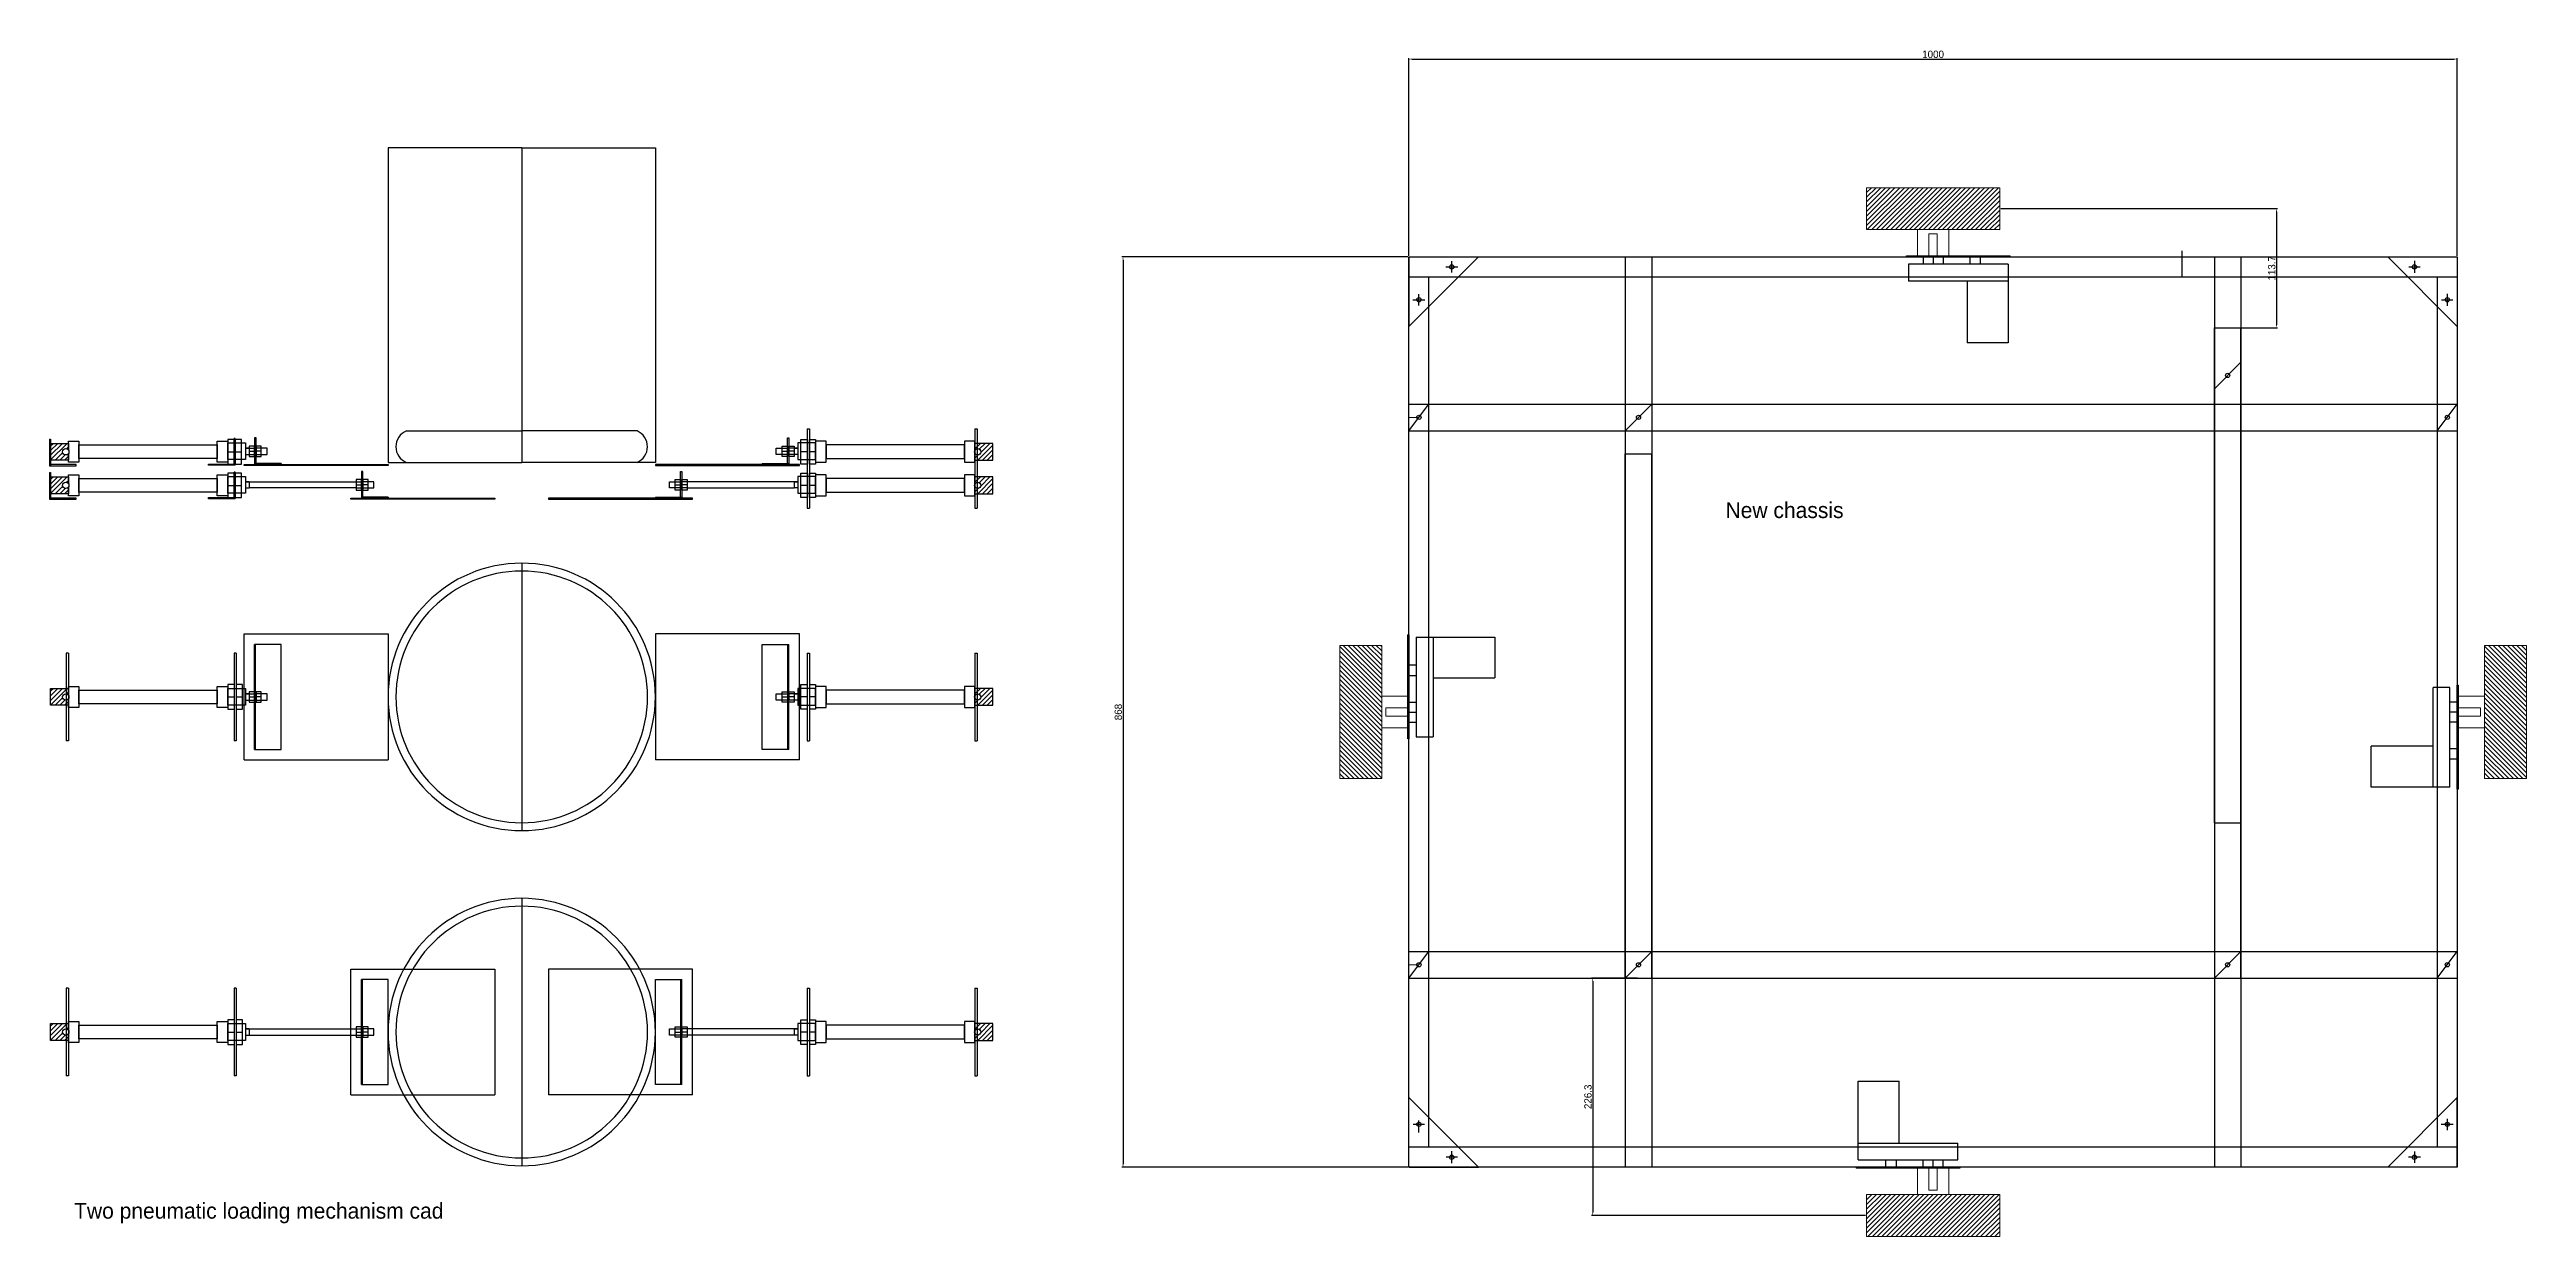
# Model space of a CAD drawing. Header units: millimetres. Extents: x -15418 to 43885, y -27590 to 23052.
# Drawn here: x 18884 to 21247, y 18148 to 19280 of the extents above; entities that cross this region are included whole.
import ezdxf

# ---------------------------------------------------------------- set-up
doc = ezdxf.new("R2010")
doc.units = ezdxf.units.MM
doc.header["$LTSCALE"] = 0.5
doc.layers.get('0').update_dxf_attribs({"lineweight": 5})
doc.layers.get('Defpoints').update_dxf_attribs({"color": 4})
for name, color, linetype in [('Layer1', 1, 'Continuous'), ('Layer2', 2, 'Continuous'), ('Layer3', 9, 'Continuous'), ('Layer4', 6, 'Continuous')]:
    doc.layers.add(name, color=color, linetype=linetype)
doc.dimstyles.new('ISO-25', dxfattribs={"dimtxt": 7, "dimasz": 3, "dimexe": 1, "dimexo": 1, "dimgap": 1, "dimtad": 1, "dimtoh": 1, "dimdec": 3, "dimdsep": 46, "dimtxsty": 'Standard', "dimcen": 2.5, "dimadec": 0, "dimazin": 0, "dimtfac": 1, "dimtdec": 3, "dimtmove": 0, "dimatfit": 3, "dimfxl": 1, "dimarcsym": 1})
pattern_1 = [(225, (46816.7197, 30848.7955), (2.24506403, -2.24506403), [])]
pattern_2 = [(225, (46816.7197, 30615.0628), (2.24506403, -2.24506403), [])]
pattern_3 = [(225, (46816.7197, 30816.7955), (2.24506403, -2.24506403), [])]
pattern_4 = [(225, (46816.7197, 30295.5092), (2.24506403, -2.24506403), [])]

msp = doc.modelspace()

# ---------------------------------------------------------------- texts
at = {"char_height": 15, "attachment_point": 1}
for s, width, insert in [('New chassis ', 419.277775, (20483.0119, 18848.365)), ('Two pneumatic loading mechanism cad', 899.657035, (18907.7322, 18180.3481))]:
    msp.add_mtext_dynamic_manual_height_columns(s, width=width, gutter_width=75, heights=[0], dxfattribs=dict(at, insert=insert))

# ---------------------------------------------------------------- blocks, each defined once
blk = doc.blocks.new('*D0')
at = {"layer": 'Defpoints', "color": 0, "lineweight": -2, "transparency": 16777216}
for p, q in [((20745.5, 19128.4), (21009.6, 19128.4)), ((21008.6, 19125.4), (21008.6, 19017.7)), ((20963, 19014.7), (21009.6, 19014.7))]:
    blk.add_line(p, q, dxfattribs=at)
at = {"layer": 'Defpoints', "color": 0, "transparency": 16777216}
for p in [(20744.5, 19128.4), (20962, 19014.7), (21008.6, 19014.7)]:
    blk.add_point(p, dxfattribs=at)
for points in [[(21008.1, 19125.4), (21009.1, 19125.4), (21008.6, 19128.4)], [(21008.1, 19017.7), (21009.1, 19017.7), (21008.6, 19014.7)]]:
    blk.add_solid(points, dxfattribs=at)
at = {"layer": 'Defpoints', "color": 0, "transparency": 16777216, "insert": (21004.1, 19071.5), "char_height": 7, "attachment_point": 5, "rotation": 90}
blk.add_mtext('113.7', dxfattribs=at)
blk = doc.blocks.new('*D1')
at = {"layer": 'Defpoints', "color": 0, "lineweight": -2, "transparency": 16777216}
for p, q in [((20399, 18394.7), (20355.3, 18394.7)), ((20356.3, 18391.7), (20356.3, 18171.4)), ((20616.5, 18168.4), (20355.3, 18168.4))]:
    blk.add_line(p, q, dxfattribs=at)
at = {"layer": 'Defpoints', "color": 0, "transparency": 16777216}
for p in [(20400, 18394.7), (20356.3, 18168.4), (20617.5, 18168.4)]:
    blk.add_point(p, dxfattribs=at)
for points in [[(20355.8, 18391.7), (20356.8, 18391.7), (20356.3, 18394.7)], [(20355.8, 18171.4), (20356.8, 18171.4), (20356.3, 18168.4)]]:
    blk.add_solid(points, dxfattribs=at)
at = {"layer": 'Defpoints', "color": 0, "transparency": 16777216, "insert": (20351.8, 18281.5), "char_height": 7, "attachment_point": 5, "rotation": 90}
blk.add_mtext('226.3', dxfattribs=at)
blk = doc.blocks.new('*D316')
at = {"layer": 'Defpoints', "color": 0, "transparency": 16777216}
for p in [(20181, 19082.4), (19908.3, 18214.4), (20181, 18214.4)]:
    blk.add_point(p, dxfattribs=at)
at = {"layer": 'Layer2', "color": 0, "lineweight": -2, "transparency": 16777216}
for p, q in [((20180, 19082.4), (19907.3, 19082.4)), ((19908.3, 19079.4), (19908.3, 18217.4)), ((20180, 18214.4), (19907.3, 18214.4))]:
    blk.add_line(p, q, dxfattribs=at)
at = {"layer": 'Layer2', "color": 0, "transparency": 16777216}
for points in [[(19907.8, 19079.4), (19908.8, 19079.4), (19908.3, 19082.4)], [(19907.8, 18217.4), (19908.8, 18217.4), (19908.3, 18214.4)]]:
    blk.add_solid(points, dxfattribs=at)
at = {"layer": 'Layer2', "color": 0, "transparency": 16777216, "insert": (19903.8, 18648.4), "char_height": 7, "attachment_point": 5, "rotation": 90}
blk.add_mtext('868', dxfattribs=at)
blk = doc.blocks.new('*D317')
at = {"layer": 'Defpoints', "color": 0, "transparency": 16777216}
for p in [(21181, 19271), (20181, 19082.4), (21181, 19082.4)]:
    blk.add_point(p, dxfattribs=at)
at = {"layer": 'Layer2', "color": 0, "lineweight": -2, "transparency": 16777216}
for p, q in [((20181, 19083.4), (20181, 19272)), ((20184, 19271), (21178, 19271)), ((21181, 19083.4), (21181, 19272))]:
    blk.add_line(p, q, dxfattribs=at)
at = {"layer": 'Layer2', "color": 0, "transparency": 16777216}
for points in [[(20184, 19271.5), (20184, 19270.5), (20181, 19271)], [(21178, 19271.5), (21178, 19270.5), (21181, 19271)]]:
    blk.add_solid(points, dxfattribs=at)
at = {"layer": 'Layer2', "color": 0, "transparency": 16777216, "insert": (20681, 19275.5), "char_height": 7, "attachment_point": 5}
blk.add_mtext('1000', dxfattribs=at)

# ---------------------------------------------------------------- dimensions: what is measured, and where the dimension line sits
at = {"layer": 'Defpoints'}
for base, p1, p2, picture, middle in [((21008.6081, 19014.6886), (20744.5108, 19128.3886), (20962.0108, 19014.6886), '*D0', (21004.1081, 19071.5386)), ((20356.3124, 18168.3886), (20400.0108, 18394.6886), (20617.5108, 18168.3886), '*D1', (20351.8124, 18281.5386))]:
    dim = msp.add_linear_dim(base=base, p1=p1, p2=p2, angle=90, dimstyle='ISO-25', dxfattribs=at)
    dim.commit()
    dim.dimension.update_dxf_attribs({"geometry": picture, "text_midpoint": middle})
at = {"layer": 'Layer2', "transparency": 33554661}
dim = msp.add_linear_dim(base=(21181.0108, 19270.9881), p1=(20181.0108, 19082.3886), p2=(21181.0108, 19082.3886), dimstyle='ISO-25', dxfattribs=at)
dim.commit()
dim.dimension.update_dxf_attribs({"geometry": '*D317', "text_midpoint": (20681.0108, 19275.4881)})
dim = msp.add_linear_dim(base=(19908.2766, 18214.3886), p1=(20181.0108, 19082.3886), p2=(20181.0108, 18214.3886), angle=90, dimstyle='ISO-25', dxfattribs=at)
dim.commit()
dim.dimension.update_dxf_attribs({"geometry": '*D316', "text_midpoint": (19903.7766, 18648.3886)})

# ---------------------------------------------------------------- hatches: boundary and pattern name
at = {"layer": 'Defpoints'}
h = msp.add_hatch(dxfattribs=at)
h.set_pattern_fill('ANSI31', color=256, angle=180)
h.set_pattern_definition([(225, (20640.9877, 19140.248), (2.24506, -2.24506), [])])
h.paths.add_polyline_path([(20744.5108, 19108.3886), (20744.5108, 19148.3886), (20617.5108, 19148.3886), (20617.5108, 19108.3886)])
h = msp.add_hatch(dxfattribs=at)
h.set_pattern_fill('ANSI31', color=256, angle=270)
h.set_pattern_definition([(315, (20123.1513, 18608.3654), (2.24506, 2.24506), [])])
h.paths.add_polyline_path([(20155.0108, 18711.8886), (20115.0108, 18711.8886), (20115.0108, 18584.8886), (20155.0108, 18584.8886)])
h = msp.add_hatch(dxfattribs=at)
h.set_pattern_fill('ANSI31', color=256, angle=90)
h.set_pattern_definition([(135, (21238.8704, 18688.4117), (-2.24506, -2.24506), [])])
h.paths.add_polyline_path([(21207.0108, 18584.8886), (21247.0108, 18584.8886), (21247.0108, 18711.8886), (21207.0108, 18711.8886)])
h = msp.add_hatch(dxfattribs=at)
h.set_pattern_fill('ANSI31', color=256)
h.set_pattern_definition([(45, (20721.034, 18156.529), (-2.24506, 2.24506), [])])
h.paths.add_polyline_path([(20617.5108, 18188.3886), (20617.5108, 18148.3886), (20744.5108, 18148.3886), (20744.5108, 18188.3886)])
at = {"layer": 'Layer3'}
h = msp.add_hatch(dxfattribs=at)
h.set_pattern_fill('ANSI31', color=256, angle=180)
h.set_pattern_definition(pattern_1)
h.paths.add_polyline_path([(18885.3001, 18888.5631), (18902.3001, 18888.5631), (18902.3001, 18894.9048, -0.742954591), (18896.8001, 18896.5631, -0.742954591), (18902.3001, 18898.2214), (18902.3001, 18904.5631), (18885.3001, 18904.5631)])
h = msp.add_hatch(dxfattribs=at)
h.set_pattern_fill('ANSI31', color=256, angle=180)
h.set_pattern_definition(pattern_1)
h.paths.add_polyline_path([(19784.0758, 18904.5631), (19767.0758, 18904.5631), (19767.0758, 18898.2214, -0.742954591), (19772.5758, 18896.5631, -0.742954591), (19767.0758, 18894.9048), (19767.0758, 18888.5631), (19784.0758, 18888.5631)])
h = msp.add_hatch(dxfattribs=at)
h.set_pattern_fill('ANSI31', color=256, angle=180)
h.set_pattern_definition(pattern_3)
h.paths.add_polyline_path([(18885.3001, 18856.5631), (18902.3001, 18856.5631), (18902.3001, 18862.9048, -0.742954591), (18896.8001, 18864.5631, -0.742954591), (18902.3001, 18866.2214), (18902.3001, 18872.5631), (18885.3001, 18872.5631)])
h = msp.add_hatch(dxfattribs=at)
h.set_pattern_fill('ANSI31', color=256, angle=180)
h.set_pattern_definition(pattern_3)
h.paths.add_polyline_path([(18885.3001, 18856.5631), (18902.3001, 18856.5631), (18902.3001, 18862.9048, -0.742954591), (18896.8001, 18864.5631, -0.742954591), (18902.3001, 18866.2214), (18902.3001, 18872.5631), (18885.3001, 18872.5631)])
h = msp.add_hatch(dxfattribs=at)
h.set_pattern_fill('ANSI31', color=256, angle=180)
h.set_pattern_definition(pattern_3)
h.paths.add_polyline_path([(19784.0758, 18872.5631), (19767.0758, 18872.5631), (19767.0758, 18866.2214, -0.742954591), (19772.5758, 18864.5631, -0.742954591), (19767.0758, 18862.9048), (19767.0758, 18856.5631), (19784.0758, 18856.5631)])
h = msp.add_hatch(dxfattribs=at)
h.set_pattern_fill('ANSI31', color=256, angle=180)
h.set_pattern_definition(pattern_3)
h.paths.add_polyline_path([(19784.0758, 18856.5631), (19767.0758, 18856.5631), (19767.0758, 18862.9048, 0.742954591), (19772.5758, 18864.5631, 0.742954591), (19767.0758, 18866.2214), (19767.0758, 18872.5631), (19784.0758, 18872.5631)])
h = msp.add_hatch(dxfattribs=at)
h.set_pattern_fill('ANSI31', color=256, angle=180)
h.set_pattern_definition(pattern_2)
h.paths.add_polyline_path([(18885.3001, 18654.8304), (18902.3001, 18654.8304), (18902.3001, 18661.1721, -0.742954591), (18896.8001, 18662.8304, -0.742954591), (18902.3001, 18664.4887), (18902.3001, 18670.8304), (18885.3001, 18670.8304)])
h = msp.add_hatch(dxfattribs=at)
h.set_pattern_fill('ANSI31', color=256, angle=180)
h.set_pattern_definition(pattern_2)
h.paths.add_polyline_path([(19784.0758, 18670.8304), (19767.0758, 18670.8304), (19767.0758, 18664.4887, -0.742954591), (19772.5758, 18662.8304, -0.742954591), (19767.0758, 18661.1721), (19767.0758, 18654.8304), (19784.0758, 18654.8304)])
h = msp.add_hatch(dxfattribs=at)
h.set_pattern_fill('ANSI31', color=256, angle=180)
h.set_pattern_definition(pattern_4)
h.paths.add_polyline_path([(18885.3001, 18335.2768), (18902.3001, 18335.2768), (18902.3001, 18341.6185, -0.742954591), (18896.8001, 18343.2768, -0.742954591), (18902.3001, 18344.9351), (18902.3001, 18351.2768), (18885.3001, 18351.2768)])
h = msp.add_hatch(dxfattribs=at)
h.set_pattern_fill('ANSI31', color=256, angle=180)
h.set_pattern_definition(pattern_4)
h.paths.add_polyline_path([(19784.0758, 18351.2768), (19767.0758, 18351.2768), (19767.0758, 18344.9351, -0.742954591), (19772.5758, 18343.2768, -0.742954591), (19767.0758, 18341.6185), (19767.0758, 18335.2768), (19784.0758, 18335.2768)])

# ---------------------------------------------------------------- linework, layer by layer
for p, q in [((20617.5108, 19108.3886), (20617.5108, 19148.3886)), ((20617.5108, 19148.3886), (20744.5108, 19148.3886)), ((20744.5108, 19148.3886), (20744.5108, 19108.3886)), ((20744.5108, 19108.3886), (20617.5108, 19108.3886)), ((20666.0108, 19108.3886), (20666.0108, 19083.3886)), ((20677.0108, 19082.3886), (20677.0108, 19104.3886)), ((20685.0108, 19104.3886), (20677.0108, 19104.3886)), ((20685.0108, 19082.3886), (20685.0108, 19104.3886)), ((20696.0108, 19108.3886), (20696.0108, 19083.3886)), ((20690.5108, 19082.3886), (20671.5108, 19082.3886)), ((20716.0108, 19082.3886), (20726.0108, 19082.3886)), ((20190.5358, 18929.3886), (20181.0108, 18929.3886)), ((20181.0108, 18929.3886), (20181.0108, 18648.3886)), ((20115.0108, 18584.8886), (20115.0108, 18711.8886)), ((20115.0108, 18711.8886), (20155.0108, 18711.8886)), ((20155.0108, 18711.8886), (20155.0108, 18584.8886)), ((20181.0108, 18683.3886), (20181.0108, 18693.3886)), ((21207.0108, 18584.8886), (21207.0108, 18711.8886)), ((21207.0108, 18711.8886), (21247.0108, 18711.8886)), ((21247.0108, 18711.8886), (21247.0108, 18584.8886)), ((20155.0108, 18663.3886), (20180.0108, 18663.3886)), ((20181.0108, 18652.3886), (20159.0108, 18652.3886)), ((20159.0108, 18652.3886), (20159.0108, 18644.3886)), ((20181.0108, 18644.3886), (20159.0108, 18644.3886)), ((20181.0108, 18657.8886), (20181.0108, 18638.8886)), ((20181.0108, 18407.3886), (20181.0108, 18648.3886)), ((21181.0108, 18638.8886), (21181.0108, 18657.8886)), ((21181.0108, 18652.3886), (21203.0108, 18652.3886)), ((21181.0108, 18644.3886), (21203.0108, 18644.3886)), ((21207.0108, 18663.3886), (21182.0108, 18663.3886)), ((21203.0108, 18644.3886), (21203.0108, 18652.3886)), ((20155.0108, 18633.3886), (20180.0108, 18633.3886)), ((21207.0108, 18633.3886), (21182.0108, 18633.3886)), ((21181.0108, 18613.3886), (21181.0108, 18603.3886)), ((20155.0108, 18584.8886), (20115.0108, 18584.8886)), ((21247.0108, 18584.8886), (21207.0108, 18584.8886)), ((20190.5358, 18407.3886), (20181.0108, 18407.3886)), ((20646.0108, 18214.3886), (20636.0108, 18214.3886)), ((20666.0108, 18188.3886), (20666.0108, 18213.3886)), ((20671.5108, 18214.3886), (20690.5108, 18214.3886)), ((20677.0108, 18214.3886), (20677.0108, 18192.3886)), ((20685.0108, 18214.3886), (20685.0108, 18192.3886)), ((20696.0108, 18188.3886), (20696.0108, 18213.3886)), ((20617.5108, 18188.3886), (20744.5108, 18188.3886)), ((20617.5108, 18148.3886), (20617.5108, 18188.3886)), ((20677.0108, 18192.3886), (20685.0108, 18192.3886)), ((20744.5108, 18188.3886), (20744.5108, 18148.3886)), ((20617.5108, 18148.3886), (20744.5108, 18148.3886))]:
    msp.add_line(p, q)
at = {"layer": 'Defpoints'}
for p, q in [((19069.8001, 18883.3631), (19069.8001, 18884.3631)), ((19069.8001, 18884.3631), (19207.188, 18884.3631)), ((19207.188, 18883.3631), (19069.8001, 18883.3631)), ((19207.188, 18884.3631), (19207.188, 18883.3631)), ((19599.5758, 18884.3631), (19462.188, 18884.3631)), ((19462.188, 18884.3631), (19462.188, 18883.3631)), ((19462.188, 18883.3631), (19599.5758, 18883.3631)), ((19599.5758, 18883.3631), (19599.5758, 18884.3631)), ((19171.8001, 18851.3631), (19171.8001, 18852.3631)), ((19171.8001, 18852.3631), (19309.188, 18852.3631)), ((19309.188, 18851.3631), (19171.8001, 18851.3631)), ((19309.188, 18852.3631), (19309.188, 18851.3631)), ((19497.5758, 18852.3631), (19360.188, 18852.3631)), ((19360.188, 18852.3631), (19360.188, 18851.3631)), ((19360.188, 18851.3631), (19497.5758, 18851.3631)), ((19497.5758, 18851.3631), (19497.5758, 18852.3631)), ((19334.688, 18790.3304), (19334.688, 18535.3304)), ((19334.688, 18790.3304), (19334.688, 18535.3304)), ((19069.8001, 18602.8304), (19069.8001, 18722.8304)), ((19069.8001, 18722.8304), (19207.188, 18722.8304)), ((19207.188, 18722.8304), (19207.188, 18602.8304)), ((19599.5758, 18722.8304), (19462.188, 18722.8304)), ((19462.188, 18722.8304), (19462.188, 18602.8304)), ((19599.5758, 18602.8304), (19599.5758, 18722.8304)), ((19069.8001, 18602.8304), (19207.188, 18602.8304)), ((19599.5758, 18602.8304), (19462.188, 18602.8304)), ((19334.688, 18470.7768), (19334.688, 18215.7768)), ((19334.688, 18470.7768), (19334.688, 18215.7768)), ((19334.688, 18470.7768), (19334.688, 18215.7768)), ((19334.688, 18470.7768), (19334.688, 18215.7768)), ((19171.8001, 18283.2768), (19171.8001, 18403.2768)), ((19171.8001, 18403.2768), (19309.188, 18403.2768)), ((19309.188, 18403.2768), (19309.188, 18283.2768)), ((19497.5758, 18403.2768), (19360.188, 18403.2768)), ((19360.188, 18403.2768), (19360.188, 18283.2768)), ((19497.5758, 18283.2768), (19497.5758, 18403.2768)), ((19171.8001, 18283.2768), (19309.188, 18283.2768)), ((19497.5758, 18283.2768), (19360.188, 18283.2768))]:
    msp.add_line(p, q, dxfattribs=at)
at = {"layer": 'Layer1'}
for p, q in [((20181.0108, 19082.3886), (20181.0108, 19016.0043)), ((20181.0108, 19082.3886), (20247.3951, 19082.3886)), ((20247.3951, 19082.3886), (20181.0108, 19016.0043)), ((20216.1029, 19072.8636), (20227.6373, 19072.8636)), ((20221.8701, 19067.487), (20221.8701, 19078.2401)), ((20655.5108, 19083.3886), (20754.5108, 19083.3886)), ((20754.5108, 19082.3886), (20655.5108, 19082.3886)), ((20918.2492, 19088.0886), (20918.2492, 19062.6886)), ((21181.0108, 19016.0043), (21114.6265, 19082.3886)), ((21134.775, 19072.8636), (21145.5281, 19072.8636)), ((21140.1515, 19078.6308), (21140.1515, 19067.0964)), ((21181.0108, 19082.3886), (21181.0108, 19016.0043)), ((20190.5358, 19036.1527), (20190.5358, 19046.9059)), ((21171.4858, 19047.2965), (21171.4858, 19035.7621)), ((20184.7686, 19041.5293), (20196.303, 19041.5293)), ((21166.1092, 19041.5293), (21176.8624, 19041.5293)), ((20949.3108, 18542.6886), (20949.3108, 19014.6886)), ((20949.3108, 19014.6886), (20974.7108, 19014.6886)), ((20974.7108, 18542.6886), (20974.7108, 19014.6886)), ((20949.3108, 18956.6886), (20974.7108, 18982.0886)), ((20181.0108, 18916.6886), (20200.0608, 18942.0886)), ((20387.3108, 18916.6886), (20412.7108, 18942.0886)), ((21161.9608, 18916.6886), (21181.0108, 18942.0886)), ((19224.688, 18916.4139), (19334.688, 18916.4139)), ((19444.688, 18916.4139), (19334.688, 18916.4139)), ((19224.688, 18886.4139), (19334.688, 18886.4139)), ((19444.688, 18886.4139), (19334.688, 18886.4139)), ((20387.3108, 18394.6886), (20387.3108, 18894.6886)), ((20387.3108, 18894.6886), (20412.7108, 18894.6886)), ((20412.7108, 18394.6886), (20412.7108, 18894.6886)), ((20180.0108, 18622.8886), (20180.0108, 18721.8886)), ((20181.0108, 18721.8886), (20181.0108, 18622.8886)), ((21181.0108, 18574.8886), (21181.0108, 18673.8886)), ((21182.0108, 18673.8886), (21182.0108, 18574.8886)), ((20949.3108, 18542.6886), (20974.7108, 18542.6886)), ((20974.7108, 18394.6886), (20974.7108, 18542.6886)), ((20181.0108, 18394.6886), (20200.0608, 18420.0886)), ((20387.3108, 18394.6886), (20412.7108, 18420.0886)), ((20949.3108, 18394.6886), (20974.7108, 18420.0886)), ((21161.9608, 18394.6886), (21181.0108, 18420.0886)), ((20387.3108, 18394.6886), (20412.7108, 18394.6886)), ((20181.0108, 18214.3886), (20181.0108, 18280.7728)), ((20181.0108, 18280.7728), (20247.3951, 18214.3886)), ((21114.6265, 18214.3886), (21181.0108, 18280.7728)), ((21181.0108, 18214.3886), (21181.0108, 18280.7728)), ((20195.9124, 18255.2478), (20185.1592, 18255.2478)), ((20190.5358, 18247.4806), (20190.5358, 18259.015)), ((21177.253, 18255.2478), (21165.7186, 18255.2478)), ((21171.4858, 18260.6244), (21171.4858, 18249.8713)), ((20227.2467, 18223.9136), (20216.4935, 18223.9136)), ((20221.8701, 18218.1464), (20221.8701, 18229.6808)), ((21145.9187, 18223.9136), (21134.3843, 18223.9136)), ((21140.1515, 18229.2901), (21140.1515, 18218.537)), ((20181.0108, 18214.3886), (20247.3951, 18214.3886)), ((20607.5108, 18214.3886), (20706.5108, 18214.3886)), ((20706.5108, 18213.3886), (20607.5108, 18213.3886))]:
    msp.add_line(p, q, dxfattribs=at)
for centre in [(20221.8701, 19072.8636), (21140.1515, 19072.8636), (20190.5358, 19041.5293), (21171.4858, 19041.5293), (20962.0108, 18969.3886), (20190.5358, 18929.3886), (20400.0108, 18929.3886), (21171.4858, 18929.3886), (20190.5358, 18407.3886), (20400.0108, 18407.3886), (20962.0108, 18407.3886), (21171.4858, 18407.3886), (20190.5358, 18255.2478), (21171.4858, 18255.2478), (20221.8701, 18223.9136), (21140.1515, 18223.9136)]:
    msp.add_circle(centre, 2, dxfattribs=at)
for centre, radius, start, end in [((19230.938, 18901.4139), 16.25, 112.6198649, 247.3801351), ((19438.438, 18901.4139), 16.25, 292.6198649, 67.3801351), ((19334.688, 18662.8304), 120, 90, 270), ((19334.688, 18662.8304), 120, 270, 90), ((19334.688, 18343.2768), 120, 90, 270), ((19334.688, 18343.2768), 120, 270, 90)]:
    msp.add_arc(centre, radius, start, end, dxfattribs=at)
at = {"layer": 'Layer2'}
for p, q in [((19207.188, 19186.4139), (19207.188, 18886.4139)), ((19334.688, 19186.4139), (19207.188, 19186.4139)), ((19334.688, 19186.4139), (19462.188, 19186.4139)), ((19462.188, 19186.4139), (19462.188, 18886.4139)), ((20657.5108, 19075.3886), (20657.5108, 19059.3886)), ((20752.5108, 19075.3886), (20657.5108, 19075.3886)), ((20671.5108, 19082.3886), (20671.5108, 19075.3886)), ((20681.0108, 19082.3886), (20681.0108, 19075.3886)), ((20690.5108, 19082.3886), (20690.5108, 19075.3886)), ((20716.0108, 19082.3886), (20716.0108, 19075.3886)), ((20726.0108, 19082.3886), (20726.0108, 19075.3886)), ((20752.5108, 19075.3886), (20752.5108, 19059.3886)), ((20752.5108, 19059.3886), (20657.5108, 19059.3886)), ((20713.5108, 19059.3886), (20713.5108, 19000.3886)), ((20752.5108, 19059.3886), (20752.5108, 19000.3886)), ((20752.5108, 19000.3886), (20713.5108, 19000.3886)), ((19074.8001, 18900.0631), (19079.8001, 18900.0631)), ((19074.8001, 18894.0631), (19079.8001, 18894.0631)), ((19207.188, 18886.4139), (19334.688, 18886.4139)), ((19462.188, 18886.4139), (19334.688, 18886.4139)), ((19594.5758, 18900.0631), (19589.5758, 18900.0631)), ((19594.5758, 18894.0631), (19589.5758, 18894.0631)), ((19176.8001, 18868.0631), (19181.8001, 18868.0631)), ((19176.8001, 18862.0631), (19181.8001, 18862.0631)), ((19492.5758, 18868.0631), (19487.5758, 18868.0631)), ((19492.5758, 18862.0631), (19487.5758, 18862.0631)), ((20188.0108, 18719.8886), (20204.0108, 18719.8886)), ((20188.0108, 18719.8886), (20188.0108, 18624.8886)), ((20204.0108, 18719.8886), (20204.0108, 18624.8886)), ((20204.0108, 18719.8886), (20263.0108, 18719.8886)), ((20263.0108, 18719.8886), (20263.0108, 18680.8886)), ((20181.0108, 18693.3886), (20188.0108, 18693.3886)), ((19074.8001, 18665.8304), (19079.8001, 18665.8304)), ((19594.5758, 18665.8304), (19589.5758, 18665.8304)), ((20181.0108, 18683.3886), (20188.0108, 18683.3886)), ((20204.0108, 18680.8886), (20263.0108, 18680.8886)), ((21174.0108, 18671.8886), (21158.0108, 18671.8886)), ((21158.0108, 18576.8886), (21158.0108, 18671.8886)), ((21174.0108, 18576.8886), (21174.0108, 18671.8886)), ((19074.8001, 18659.8304), (19079.8001, 18659.8304)), ((19594.5758, 18659.8304), (19589.5758, 18659.8304)), ((20181.0108, 18657.8886), (20188.0108, 18657.8886)), ((20181.0108, 18648.3886), (20188.0108, 18648.3886)), ((21181.0108, 18657.8886), (21174.0108, 18657.8886)), ((21181.0108, 18648.3886), (21174.0108, 18648.3886)), ((20181.0108, 18638.8886), (20188.0108, 18638.8886)), ((20188.0108, 18624.8886), (20204.0108, 18624.8886)), ((21181.0108, 18638.8886), (21174.0108, 18638.8886)), ((21099.0108, 18576.8886), (21099.0108, 18615.8886)), ((21158.0108, 18615.8886), (21099.0108, 18615.8886)), ((21181.0108, 18613.3886), (21174.0108, 18613.3886)), ((21181.0108, 18603.3886), (21174.0108, 18603.3886)), ((21158.0108, 18576.8886), (21099.0108, 18576.8886)), ((21174.0108, 18576.8886), (21158.0108, 18576.8886)), ((19176.8001, 18346.2768), (19181.8001, 18346.2768)), ((19176.8001, 18340.2768), (19181.8001, 18340.2768)), ((19492.5758, 18346.2768), (19487.5758, 18346.2768)), ((19492.5758, 18340.2768), (19487.5758, 18340.2768)), ((20609.5108, 18296.3886), (20648.5108, 18296.3886)), ((20609.5108, 18237.3886), (20609.5108, 18296.3886)), ((20648.5108, 18237.3886), (20648.5108, 18296.3886)), ((20609.5108, 18221.3886), (20609.5108, 18237.3886)), ((20609.5108, 18237.3886), (20704.5108, 18237.3886)), ((20609.5108, 18221.3886), (20704.5108, 18221.3886)), ((20636.0108, 18214.3886), (20636.0108, 18221.3886)), ((20646.0108, 18214.3886), (20646.0108, 18221.3886)), ((20671.5108, 18214.3886), (20671.5108, 18221.3886)), ((20681.0108, 18214.3886), (20681.0108, 18221.3886)), ((20690.5108, 18214.3886), (20690.5108, 18221.3886)), ((20704.5108, 18221.3886), (20704.5108, 18237.3886))]:
    msp.add_line(p, q, dxfattribs=at)
for centre, start, end in [((19334.688, 18662.8304), 90, 270), ((19334.688, 18662.8304), 270, 90), ((19334.688, 18343.2768), 90, 270), ((19334.688, 18343.2768), 270, 90)]:
    msp.add_arc(centre, 127.5, start, end, dxfattribs=at)
at = {"layer": 'Layer3'}
for p, q in [((19334.688, 19186.4139), (19334.688, 18886.4139)), ((19334.688, 19186.4139), (19334.688, 18886.4139)), ((20181.0108, 18214.3886), (20181.0108, 19082.3886)), ((20181.0108, 19082.3886), (21181.0108, 19082.3886)), ((20387.3108, 19082.3886), (20387.3108, 18214.3886)), ((20412.7108, 19082.3886), (20412.7108, 18214.3886)), ((20655.5108, 19082.3886), (20655.5108, 19083.3886)), ((20754.5108, 19082.3886), (20754.5108, 19083.3886)), ((20949.3108, 19082.3886), (20949.3108, 18214.3886)), ((20974.7108, 19082.3886), (20974.7108, 18214.3886)), ((21181.0108, 19082.3886), (21181.0108, 18214.3886)), ((20181.0108, 19063.3386), (21181.0108, 19063.3386)), ((20200.0608, 18233.4386), (20200.0608, 19063.3386)), ((21161.9608, 19063.3386), (21161.9608, 18233.4386)), ((20181.0108, 18942.0886), (21181.0108, 18942.0886)), ((18885.3001, 18904.5631), (18902.3001, 18904.5631)), ((18885.3001, 18888.5631), (18885.3001, 18904.5631)), ((18902.3001, 18906.5631), (18912.3001, 18906.5631)), ((18902.3001, 18898.2214), (18902.3001, 18906.5631)), ((18902.3001, 18904.5631), (18902.3001, 18898.2214)), ((18912.3001, 18906.5631), (18912.3001, 18886.5631)), ((18912.3001, 18903.0631), (19044.3001, 18903.0631)), ((18912.3001, 18890.0631), (18912.3001, 18903.0631)), ((19044.3001, 18906.5631), (19054.3001, 18906.5631)), ((19044.3001, 18886.5631), (19044.3001, 18906.5631)), ((19044.3001, 18903.0631), (19044.3001, 18890.0631)), ((19054.3001, 18908.3131), (19054.3001, 18884.8131)), ((19060.3001, 18908.3131), (19054.3001, 18908.3131)), ((19054.3001, 18907.0631), (19054.3001, 18886.0631)), ((19054.3001, 18905.0631), (19071.3001, 18905.0631)), ((19054.3001, 18889.0631), (19054.3001, 18905.0631)), ((19060.3001, 18884.8131), (19060.3001, 18908.3131)), ((19061.3001, 18908.3131), (19061.3001, 18884.8131)), ((19067.3001, 18908.3131), (19061.3001, 18908.3131)), ((19067.3001, 18884.8131), (19067.3001, 18908.3131)), ((19071.3001, 18905.0631), (19071.3001, 18889.0631)), ((19079.8001, 18902.0631), (19074.8001, 18902.0631)), ((19074.8001, 18902.0631), (19074.8001, 18892.0631)), ((19079.8001, 18892.0631), (19079.8001, 18902.0631)), ((19086.3001, 18902.0631), (19081.3001, 18902.0631)), ((19081.3001, 18902.0631), (19081.3001, 18892.0631)), ((19086.3001, 18892.0631), (19086.3001, 18902.0631)), ((19583.0758, 18902.0631), (19588.0758, 18902.0631)), ((19583.0758, 18892.0631), (19583.0758, 18902.0631)), ((19588.0758, 18902.0631), (19588.0758, 18892.0631)), ((19589.5758, 18892.0631), (19589.5758, 18902.0631)), ((19589.5758, 18902.0631), (19594.5758, 18902.0631)), ((19594.5758, 18902.0631), (19594.5758, 18892.0631)), ((19615.0758, 18905.0631), (19598.0758, 18905.0631)), ((19598.0758, 18905.0631), (19598.0758, 18889.0631)), ((19601.0758, 18884.8131), (19601.0758, 18908.3131)), ((19601.0758, 18908.3131), (19607.0758, 18908.3131)), ((19607.0758, 18908.3131), (19607.0758, 18884.8131)), ((19609.0758, 18884.8131), (19609.0758, 18908.3131)), ((19609.0758, 18908.3131), (19615.0758, 18908.3131)), ((19615.0758, 18908.3131), (19615.0758, 18884.8131)), ((19615.0758, 18907.0631), (19615.0758, 18886.0631)), ((19625.0758, 18906.5631), (19615.0758, 18906.5631)), ((19615.0758, 18889.0631), (19615.0758, 18905.0631)), ((19625.0758, 18886.5631), (19625.0758, 18906.5631)), ((19757.0758, 18903.0631), (19625.0758, 18903.0631)), ((19625.0758, 18903.0631), (19625.0758, 18890.0631)), ((19767.0758, 18906.5631), (19757.0758, 18906.5631)), ((19757.0758, 18906.5631), (19757.0758, 18886.5631)), ((19757.0758, 18890.0631), (19757.0758, 18903.0631)), ((19767.0758, 18898.2214), (19767.0758, 18906.5631)), ((19784.0758, 18904.5631), (19767.0758, 18904.5631)), ((19767.0758, 18904.5631), (19767.0758, 18898.2214)), ((19784.0758, 18888.5631), (19784.0758, 18904.5631)), ((20181.0108, 18916.6886), (21181.0108, 18916.6886)), ((18902.3001, 18888.5631), (18885.3001, 18888.5631)), ((18902.3001, 18886.5631), (18902.3001, 18894.9048)), ((18902.3001, 18894.9048), (18902.3001, 18888.5631)), ((18912.3001, 18886.5631), (18902.3001, 18886.5631)), ((18912.3001, 18886.5631), (18902.3001, 18886.5631)), ((19044.3001, 18890.0631), (18912.3001, 18890.0631)), ((19054.3001, 18886.5631), (19044.3001, 18886.5631)), ((19054.3001, 18886.5631), (19044.3001, 18886.5631)), ((19054.3001, 18896.5631), (19060.3001, 18896.5631)), ((19071.3001, 18889.0631), (19054.3001, 18889.0631)), ((19054.3001, 18884.8131), (19060.3001, 18884.8131)), ((19061.3001, 18896.5631), (19067.3001, 18896.5631)), ((19061.3001, 18884.8131), (19067.3001, 18884.8131)), ((19074.8001, 18900.0631), (19071.3001, 18900.0631)), ((19071.3001, 18900.0631), (19074.8001, 18900.0631)), ((19071.3001, 18894.0631), (19074.8001, 18894.0631)), ((19074.8001, 18900.0631), (19074.8001, 18894.0631)), ((19074.8001, 18900.0631), (19074.8001, 18894.0631)), ((19074.8001, 18897.0631), (19079.8001, 18897.0631)), ((19074.8001, 18892.0631), (19079.8001, 18892.0631)), ((19091.8001, 18900.0631), (19079.8001, 18900.0631)), ((19079.8001, 18900.0631), (19079.8001, 18894.0631)), ((19079.8001, 18894.0631), (19091.8001, 18894.0631)), ((19086.3001, 18897.0631), (19081.3001, 18897.0631)), ((19081.3001, 18892.0631), (19086.3001, 18892.0631)), ((19091.8001, 18894.0631), (19091.8001, 18900.0631)), ((19577.5758, 18894.0631), (19577.5758, 18900.0631)), ((19577.5758, 18900.0631), (19589.5758, 18900.0631)), ((19589.5758, 18894.0631), (19577.5758, 18894.0631)), ((19583.0758, 18897.0631), (19588.0758, 18897.0631)), ((19588.0758, 18892.0631), (19583.0758, 18892.0631)), ((19589.5758, 18900.0631), (19589.5758, 18894.0631)), ((19594.5758, 18897.0631), (19589.5758, 18897.0631)), ((19594.5758, 18892.0631), (19589.5758, 18892.0631)), ((19594.5758, 18900.0631), (19594.5758, 18894.0631)), ((19594.5758, 18900.0631), (19598.0758, 18900.0631)), ((19598.0758, 18900.0631), (19594.5758, 18900.0631)), ((19594.5758, 18900.0631), (19594.5758, 18894.0631)), ((19598.0758, 18894.0631), (19594.5758, 18894.0631)), ((19598.0758, 18889.0631), (19615.0758, 18889.0631)), ((19607.0758, 18896.5631), (19601.0758, 18896.5631)), ((19607.0758, 18884.8131), (19601.0758, 18884.8131)), ((19615.0758, 18896.5631), (19609.0758, 18896.5631)), ((19615.0758, 18884.8131), (19609.0758, 18884.8131)), ((19615.0758, 18886.5631), (19625.0758, 18886.5631)), ((19615.0758, 18886.5631), (19625.0758, 18886.5631)), ((19625.0758, 18890.0631), (19757.0758, 18890.0631)), ((19757.0758, 18886.5631), (19767.0758, 18886.5631)), ((19757.0758, 18886.5631), (19767.0758, 18886.5631)), ((19767.0758, 18886.5631), (19767.0758, 18894.9048)), ((19767.0758, 18894.9048), (19767.0758, 18888.5631)), ((19767.0758, 18888.5631), (19784.0758, 18888.5631)), ((18885.3001, 18872.5631), (18902.3001, 18872.5631)), ((18885.3001, 18856.5631), (18885.3001, 18872.5631)), ((18885.3001, 18856.5631), (18885.3001, 18872.5631)), ((18902.3001, 18856.5631), (18885.3001, 18856.5631)), ((18902.3001, 18856.5631), (18885.3001, 18856.5631)), ((18902.3001, 18874.5631), (18912.3001, 18874.5631)), ((18902.3001, 18866.2214), (18902.3001, 18874.5631)), ((18902.3001, 18872.5631), (18902.3001, 18866.2214)), ((18902.3001, 18854.5631), (18902.3001, 18862.9048)), ((18902.3001, 18862.9048), (18902.3001, 18856.5631)), ((18902.3001, 18854.5631), (18902.3001, 18862.9048)), ((18902.3001, 18862.9048), (18902.3001, 18856.5631)), ((18912.3001, 18854.5631), (18902.3001, 18854.5631)), ((18912.3001, 18854.5631), (18902.3001, 18854.5631)), ((18912.3001, 18854.5631), (18902.3001, 18854.5631)), ((18912.3001, 18854.5631), (18902.3001, 18854.5631)), ((18912.3001, 18874.5631), (18912.3001, 18854.5631)), ((18912.3001, 18874.5631), (18912.3001, 18854.5631)), ((18912.3001, 18871.0631), (19044.3001, 18871.0631)), ((18912.3001, 18858.0631), (18912.3001, 18871.0631)), ((18912.3001, 18858.0631), (18912.3001, 18871.0631)), ((19044.3001, 18858.0631), (18912.3001, 18858.0631)), ((19044.3001, 18858.0631), (18912.3001, 18858.0631)), ((19044.3001, 18874.5631), (19054.3001, 18874.5631)), ((19044.3001, 18854.5631), (19044.3001, 18874.5631)), ((19044.3001, 18871.0631), (19044.3001, 18858.0631)), ((19054.3001, 18854.5631), (19044.3001, 18854.5631)), ((19054.3001, 18854.5631), (19044.3001, 18854.5631)), ((19054.3001, 18876.3131), (19054.3001, 18852.8131)), ((19060.3001, 18876.3131), (19054.3001, 18876.3131)), ((19054.3001, 18875.0631), (19054.3001, 18854.0631)), ((19054.3001, 18873.0631), (19071.3001, 18873.0631)), ((19054.3001, 18857.0631), (19054.3001, 18873.0631)), ((19054.3001, 18864.5631), (19060.3001, 18864.5631)), ((19071.3001, 18857.0631), (19054.3001, 18857.0631)), ((19060.3001, 18852.8131), (19060.3001, 18876.3131)), ((19061.3001, 18876.3131), (19061.3001, 18852.8131)), ((19067.3001, 18876.3131), (19061.3001, 18876.3131)), ((19061.3001, 18864.5631), (19067.3001, 18864.5631)), ((19067.3001, 18852.8131), (19067.3001, 18876.3131)), ((19071.3001, 18873.0631), (19071.3001, 18857.0631)), ((19074.8001, 18868.0631), (19071.3001, 18868.0631)), ((19071.3001, 18868.0631), (19074.8001, 18868.0631)), ((19071.3001, 18862.0631), (19074.8001, 18862.0631)), ((19074.8001, 18868.0631), (19074.8001, 18862.0631)), ((19074.8001, 18868.0631), (19074.8001, 18862.0631)), ((19074.8001, 18868.0631), (19176.8001, 18868.0631)), ((19176.8001, 18862.0631), (19074.8001, 18862.0631)), ((19181.8001, 18870.0631), (19176.8001, 18870.0631)), ((19176.8001, 18870.0631), (19176.8001, 18860.0631)), ((19176.8001, 18865.0631), (19181.8001, 18865.0631)), ((19176.8001, 18860.0631), (19181.8001, 18860.0631)), ((19181.8001, 18860.0631), (19181.8001, 18870.0631)), ((19193.8001, 18868.0631), (19181.8001, 18868.0631)), ((19181.8001, 18868.0631), (19181.8001, 18862.0631)), ((19181.8001, 18862.0631), (19193.8001, 18862.0631)), ((19188.3001, 18870.0631), (19183.3001, 18870.0631)), ((19183.3001, 18870.0631), (19183.3001, 18860.0631)), ((19188.3001, 18865.0631), (19183.3001, 18865.0631)), ((19183.3001, 18860.0631), (19188.3001, 18860.0631)), ((19188.3001, 18860.0631), (19188.3001, 18870.0631)), ((19193.8001, 18862.0631), (19193.8001, 18868.0631)), ((19475.5758, 18862.0631), (19475.5758, 18868.0631)), ((19475.5758, 18868.0631), (19487.5758, 18868.0631)), ((19487.5758, 18862.0631), (19475.5758, 18862.0631)), ((19481.0758, 18870.0631), (19486.0758, 18870.0631)), ((19481.0758, 18860.0631), (19481.0758, 18870.0631)), ((19481.0758, 18865.0631), (19486.0758, 18865.0631)), ((19486.0758, 18860.0631), (19481.0758, 18860.0631)), ((19486.0758, 18870.0631), (19486.0758, 18860.0631)), ((19487.5758, 18860.0631), (19487.5758, 18870.0631)), ((19487.5758, 18870.0631), (19492.5758, 18870.0631)), ((19487.5758, 18868.0631), (19487.5758, 18862.0631)), ((19492.5758, 18865.0631), (19487.5758, 18865.0631)), ((19492.5758, 18860.0631), (19487.5758, 18860.0631)), ((19492.5758, 18870.0631), (19492.5758, 18860.0631)), ((19594.5758, 18868.0631), (19492.5758, 18868.0631)), ((19492.5758, 18862.0631), (19594.5758, 18862.0631)), ((19594.5758, 18868.0631), (19594.5758, 18862.0631)), ((19594.5758, 18868.0631), (19594.5758, 18862.0631)), ((19594.5758, 18868.0631), (19598.0758, 18868.0631)), ((19598.0758, 18868.0631), (19594.5758, 18868.0631)), ((19598.0758, 18862.0631), (19594.5758, 18862.0631)), ((19615.0758, 18873.0631), (19598.0758, 18873.0631)), ((19598.0758, 18873.0631), (19598.0758, 18857.0631)), ((19598.0758, 18857.0631), (19615.0758, 18857.0631)), ((19601.0758, 18852.8131), (19601.0758, 18876.3131)), ((19601.0758, 18876.3131), (19607.0758, 18876.3131)), ((19607.0758, 18864.5631), (19601.0758, 18864.5631)), ((19607.0758, 18876.3131), (19607.0758, 18852.8131)), ((19609.0758, 18852.8131), (19609.0758, 18876.3131)), ((19609.0758, 18876.3131), (19615.0758, 18876.3131)), ((19615.0758, 18864.5631), (19609.0758, 18864.5631)), ((19615.0758, 18876.3131), (19615.0758, 18852.8131)), ((19615.0758, 18875.0631), (19615.0758, 18854.0631)), ((19625.0758, 18874.5631), (19615.0758, 18874.5631)), ((19615.0758, 18857.0631), (19615.0758, 18873.0631)), ((19615.0758, 18854.5631), (19625.0758, 18854.5631)), ((19615.0758, 18854.5631), (19625.0758, 18854.5631)), ((19625.0758, 18854.5631), (19625.0758, 18874.5631)), ((19757.0758, 18871.0631), (19625.0758, 18871.0631)), ((19625.0758, 18871.0631), (19625.0758, 18858.0631)), ((19625.0758, 18858.0631), (19757.0758, 18858.0631)), ((19625.0758, 18858.0631), (19757.0758, 18858.0631)), ((19767.0758, 18874.5631), (19757.0758, 18874.5631)), ((19757.0758, 18874.5631), (19757.0758, 18854.5631)), ((19757.0758, 18874.5631), (19757.0758, 18854.5631)), ((19757.0758, 18858.0631), (19757.0758, 18871.0631)), ((19757.0758, 18858.0631), (19757.0758, 18871.0631)), ((19757.0758, 18854.5631), (19767.0758, 18854.5631)), ((19757.0758, 18854.5631), (19767.0758, 18854.5631)), ((19757.0758, 18854.5631), (19767.0758, 18854.5631)), ((19757.0758, 18854.5631), (19767.0758, 18854.5631)), ((19767.0758, 18866.2214), (19767.0758, 18874.5631)), ((19784.0758, 18872.5631), (19767.0758, 18872.5631)), ((19767.0758, 18872.5631), (19767.0758, 18866.2214)), ((19767.0758, 18854.5631), (19767.0758, 18862.9048)), ((19767.0758, 18862.9048), (19767.0758, 18856.5631)), ((19767.0758, 18854.5631), (19767.0758, 18862.9048)), ((19767.0758, 18862.9048), (19767.0758, 18856.5631)), ((19767.0758, 18856.5631), (19784.0758, 18856.5631)), ((19767.0758, 18856.5631), (19784.0758, 18856.5631)), ((19784.0758, 18856.5631), (19784.0758, 18872.5631)), ((19784.0758, 18856.5631), (19784.0758, 18872.5631)), ((19054.3001, 18852.8131), (19060.3001, 18852.8131)), ((19061.3001, 18852.8131), (19067.3001, 18852.8131)), ((19607.0758, 18852.8131), (19601.0758, 18852.8131)), ((19615.0758, 18852.8131), (19609.0758, 18852.8131)), ((20181.0108, 18721.8886), (20180.0108, 18721.8886)), ((18885.3001, 18670.8304), (18902.3001, 18670.8304)), ((18885.3001, 18654.8304), (18885.3001, 18670.8304)), ((18902.3001, 18672.8304), (18912.3001, 18672.8304)), ((18902.3001, 18664.4887), (18902.3001, 18672.8304)), ((18902.3001, 18670.8304), (18902.3001, 18664.4887)), ((18912.3001, 18672.8304), (18912.3001, 18652.8304)), ((18912.3001, 18669.3304), (19044.3001, 18669.3304)), ((18912.3001, 18656.3304), (18912.3001, 18669.3304)), ((19044.3001, 18672.8304), (19054.3001, 18672.8304)), ((19044.3001, 18652.8304), (19044.3001, 18672.8304)), ((19044.3001, 18669.3304), (19044.3001, 18656.3304)), ((19054.3001, 18674.5804), (19054.3001, 18651.0804)), ((19060.3001, 18674.5804), (19054.3001, 18674.5804)), ((19054.3001, 18672.8304), (19054.3001, 18651.8304)), ((19054.3001, 18670.8304), (19071.3001, 18670.8304)), ((19054.3001, 18654.8304), (19054.3001, 18670.8304)), ((19068.3001, 18674.5804), (19062.3001, 18674.5804)), ((19068.3001, 18651.0804), (19068.3001, 18674.5804)), ((19071.3001, 18670.8304), (19071.3001, 18654.8304)), ((19074.8001, 18665.8304), (19071.3001, 18665.8304)), ((19071.3001, 18665.8304), (19074.8001, 18665.8304)), ((19079.8001, 18667.8304), (19074.8001, 18667.8304)), ((19074.8001, 18667.8304), (19074.8001, 18657.8304)), ((19074.8001, 18665.8304), (19074.8001, 18659.8304)), ((19074.8001, 18665.8304), (19074.8001, 18659.8304)), ((19079.8001, 18657.8304), (19079.8001, 18667.8304)), ((19091.8001, 18665.8304), (19079.8001, 18665.8304)), ((19079.8001, 18665.8304), (19079.8001, 18659.8304)), ((19086.3001, 18667.8304), (19081.3001, 18667.8304)), ((19081.3001, 18667.8304), (19081.3001, 18657.8304)), ((19086.3001, 18657.8304), (19086.3001, 18667.8304)), ((19091.8001, 18659.8304), (19091.8001, 18665.8304)), ((19577.5758, 18659.8304), (19577.5758, 18665.8304)), ((19577.5758, 18665.8304), (19589.5758, 18665.8304)), ((19583.0758, 18667.8304), (19588.0758, 18667.8304)), ((19583.0758, 18657.8304), (19583.0758, 18667.8304)), ((19588.0758, 18667.8304), (19588.0758, 18657.8304)), ((19589.5758, 18657.8304), (19589.5758, 18667.8304)), ((19589.5758, 18667.8304), (19594.5758, 18667.8304)), ((19589.5758, 18665.8304), (19589.5758, 18659.8304)), ((19594.5758, 18667.8304), (19594.5758, 18657.8304)), ((19594.5758, 18665.8304), (19594.5758, 18659.8304)), ((19594.5758, 18665.8304), (19598.0758, 18665.8304)), ((19598.0758, 18665.8304), (19594.5758, 18665.8304)), ((19594.5758, 18665.8304), (19594.5758, 18659.8304)), ((19615.0758, 18670.8304), (19598.0758, 18670.8304)), ((19598.0758, 18670.8304), (19598.0758, 18654.8304)), ((19601.0758, 18651.0804), (19601.0758, 18674.5804)), ((19601.0758, 18674.5804), (19607.0758, 18674.5804)), ((19609.0758, 18674.5804), (19615.0758, 18674.5804)), ((19615.0758, 18674.5804), (19615.0758, 18651.0804)), ((19625.0758, 18672.8304), (19615.0758, 18672.8304)), ((19615.0758, 18672.8304), (19615.0758, 18651.8304)), ((19615.0758, 18654.8304), (19615.0758, 18670.8304)), ((19625.0758, 18652.8304), (19625.0758, 18672.8304)), ((19757.0758, 18669.3304), (19625.0758, 18669.3304)), ((19625.0758, 18669.3304), (19625.0758, 18656.3304)), ((19767.0758, 18672.8304), (19757.0758, 18672.8304)), ((19757.0758, 18672.8304), (19757.0758, 18652.8304)), ((19757.0758, 18656.3304), (19757.0758, 18669.3304)), ((19767.0758, 18664.4887), (19767.0758, 18672.8304)), ((19784.0758, 18670.8304), (19767.0758, 18670.8304)), ((19767.0758, 18670.8304), (19767.0758, 18664.4887)), ((19784.0758, 18654.8304), (19784.0758, 18670.8304)), ((21181.0108, 18673.8886), (21182.0108, 18673.8886)), ((18902.3001, 18654.8304), (18885.3001, 18654.8304)), ((18902.3001, 18652.8304), (18902.3001, 18661.1721)), ((18902.3001, 18661.1721), (18902.3001, 18654.8304)), ((18912.3001, 18652.8304), (18902.3001, 18652.8304)), ((18912.3001, 18652.8304), (18902.3001, 18652.8304)), ((19044.3001, 18656.3304), (18912.3001, 18656.3304)), ((19054.3001, 18652.8304), (19044.3001, 18652.8304)), ((19054.3001, 18652.8304), (19044.3001, 18652.8304)), ((19054.3001, 18662.8304), (19060.3001, 18662.8304)), ((19071.3001, 18654.8304), (19054.3001, 18654.8304)), ((19054.3001, 18651.0804), (19060.3001, 18651.0804)), ((19062.3001, 18662.8304), (19068.3001, 18662.8304)), ((19062.3001, 18651.0804), (19068.3001, 18651.0804)), ((19071.3001, 18659.8304), (19074.8001, 18659.8304)), ((19074.8001, 18662.8304), (19079.8001, 18662.8304)), ((19074.8001, 18657.8304), (19079.8001, 18657.8304)), ((19079.8001, 18659.8304), (19091.8001, 18659.8304)), ((19086.3001, 18662.8304), (19081.3001, 18662.8304)), ((19081.3001, 18657.8304), (19086.3001, 18657.8304)), ((19589.5758, 18659.8304), (19577.5758, 18659.8304)), ((19583.0758, 18662.8304), (19588.0758, 18662.8304)), ((19588.0758, 18657.8304), (19583.0758, 18657.8304)), ((19594.5758, 18662.8304), (19589.5758, 18662.8304)), ((19594.5758, 18657.8304), (19589.5758, 18657.8304)), ((19598.0758, 18659.8304), (19594.5758, 18659.8304)), ((19598.0758, 18654.8304), (19615.0758, 18654.8304)), ((19607.0758, 18662.8304), (19601.0758, 18662.8304)), ((19607.0758, 18651.0804), (19601.0758, 18651.0804)), ((19615.0758, 18662.8304), (19609.0758, 18662.8304)), ((19615.0758, 18651.0804), (19609.0758, 18651.0804)), ((19615.0758, 18652.8304), (19625.0758, 18652.8304)), ((19615.0758, 18652.8304), (19625.0758, 18652.8304)), ((19625.0758, 18656.3304), (19757.0758, 18656.3304)), ((19757.0758, 18652.8304), (19767.0758, 18652.8304)), ((19757.0758, 18652.8304), (19767.0758, 18652.8304)), ((19767.0758, 18652.8304), (19767.0758, 18661.1721)), ((19767.0758, 18661.1721), (19767.0758, 18654.8304)), ((19767.0758, 18654.8304), (19784.0758, 18654.8304)), ((20181.0108, 18622.8886), (20180.0108, 18622.8886)), ((21181.0108, 18574.8886), (21182.0108, 18574.8886)), ((20181.0108, 18420.0886), (21181.0108, 18420.0886)), ((20181.0108, 18394.6886), (21181.0108, 18394.6886)), ((18885.3001, 18351.2768), (18902.3001, 18351.2768)), ((18885.3001, 18335.2768), (18885.3001, 18351.2768)), ((18902.3001, 18335.2768), (18885.3001, 18335.2768)), ((18902.3001, 18353.2768), (18912.3001, 18353.2768)), ((18902.3001, 18344.9351), (18902.3001, 18353.2768)), ((18902.3001, 18351.2768), (18902.3001, 18344.9351)), ((18902.3001, 18333.2768), (18902.3001, 18341.6185)), ((18902.3001, 18341.6185), (18902.3001, 18335.2768)), ((18912.3001, 18353.2768), (18912.3001, 18333.2768)), ((18912.3001, 18349.7768), (19044.3001, 18349.7768)), ((18912.3001, 18336.7768), (18912.3001, 18349.7768)), ((19044.3001, 18336.7768), (18912.3001, 18336.7768)), ((19044.3001, 18353.2768), (19054.3001, 18353.2768)), ((19044.3001, 18333.2768), (19044.3001, 18353.2768)), ((19044.3001, 18349.7768), (19044.3001, 18336.7768)), ((19054.3001, 18355.0268), (19054.3001, 18331.5268)), ((19060.3001, 18355.0268), (19054.3001, 18355.0268)), ((19054.3001, 18353.2768), (19054.3001, 18332.2768)), ((19054.3001, 18351.2768), (19071.3001, 18351.2768)), ((19054.3001, 18335.2768), (19054.3001, 18351.2768)), ((19054.3001, 18343.2768), (19060.3001, 18343.2768)), ((19071.3001, 18335.2768), (19054.3001, 18335.2768)), ((19068.3001, 18355.0268), (19062.3001, 18355.0268)), ((19062.3001, 18343.2768), (19068.3001, 18343.2768)), ((19068.3001, 18331.5268), (19068.3001, 18355.0268)), ((19071.3001, 18351.2768), (19071.3001, 18335.2768)), ((19074.8001, 18346.2768), (19071.3001, 18346.2768)), ((19071.3001, 18346.2768), (19074.8001, 18346.2768)), ((19071.3001, 18340.2768), (19074.8001, 18340.2768)), ((19074.8001, 18346.2768), (19074.8001, 18340.2768)), ((19074.8001, 18346.2768), (19074.8001, 18340.2768)), ((19074.8001, 18346.2768), (19176.8001, 18346.2768)), ((19074.8001, 18340.2768), (19176.8001, 18340.2768)), ((19181.8001, 18348.2768), (19176.8001, 18348.2768)), ((19176.8001, 18348.2768), (19176.8001, 18338.2768)), ((19176.8001, 18343.2768), (19181.8001, 18343.2768)), ((19176.8001, 18338.2768), (19181.8001, 18338.2768)), ((19181.8001, 18338.2768), (19181.8001, 18348.2768)), ((19193.8001, 18346.2768), (19181.8001, 18346.2768)), ((19181.8001, 18346.2768), (19181.8001, 18340.2768)), ((19181.8001, 18340.2768), (19193.8001, 18340.2768)), ((19188.3001, 18348.2768), (19183.3001, 18348.2768)), ((19183.3001, 18348.2768), (19183.3001, 18338.2768)), ((19188.3001, 18343.2768), (19183.3001, 18343.2768)), ((19183.3001, 18338.2768), (19188.3001, 18338.2768)), ((19188.3001, 18338.2768), (19188.3001, 18348.2768)), ((19193.8001, 18340.2768), (19193.8001, 18346.2768)), ((19475.5758, 18340.2768), (19475.5758, 18346.2768)), ((19475.5758, 18346.2768), (19487.5758, 18346.2768)), ((19487.5758, 18340.2768), (19475.5758, 18340.2768)), ((19481.0758, 18348.2768), (19486.0758, 18348.2768)), ((19481.0758, 18338.2768), (19481.0758, 18348.2768)), ((19481.0758, 18343.2768), (19486.0758, 18343.2768)), ((19486.0758, 18338.2768), (19481.0758, 18338.2768)), ((19486.0758, 18348.2768), (19486.0758, 18338.2768)), ((19487.5758, 18338.2768), (19487.5758, 18348.2768)), ((19487.5758, 18348.2768), (19492.5758, 18348.2768)), ((19487.5758, 18346.2768), (19487.5758, 18340.2768)), ((19492.5758, 18343.2768), (19487.5758, 18343.2768)), ((19492.5758, 18338.2768), (19487.5758, 18338.2768)), ((19492.5758, 18348.2768), (19492.5758, 18338.2768)), ((19594.5758, 18346.2768), (19492.5758, 18346.2768)), ((19594.5758, 18340.2768), (19492.5758, 18340.2768)), ((19594.5758, 18346.2768), (19594.5758, 18340.2768)), ((19594.5758, 18346.2768), (19598.0758, 18346.2768)), ((19598.0758, 18346.2768), (19594.5758, 18346.2768)), ((19594.5758, 18346.2768), (19594.5758, 18340.2768)), ((19598.0758, 18340.2768), (19594.5758, 18340.2768)), ((19615.0758, 18351.2768), (19598.0758, 18351.2768)), ((19598.0758, 18351.2768), (19598.0758, 18335.2768)), ((19598.0758, 18335.2768), (19615.0758, 18335.2768)), ((19601.0758, 18331.5268), (19601.0758, 18355.0268)), ((19601.0758, 18355.0268), (19607.0758, 18355.0268)), ((19607.0758, 18343.2768), (19601.0758, 18343.2768)), ((19609.0758, 18355.0268), (19615.0758, 18355.0268)), ((19615.0758, 18343.2768), (19609.0758, 18343.2768)), ((19615.0758, 18355.0268), (19615.0758, 18331.5268)), ((19625.0758, 18353.2768), (19615.0758, 18353.2768)), ((19615.0758, 18353.2768), (19615.0758, 18332.2768)), ((19615.0758, 18335.2768), (19615.0758, 18351.2768)), ((19625.0758, 18333.2768), (19625.0758, 18353.2768)), ((19757.0758, 18349.7768), (19625.0758, 18349.7768)), ((19625.0758, 18349.7768), (19625.0758, 18336.7768)), ((19625.0758, 18336.7768), (19757.0758, 18336.7768)), ((19767.0758, 18353.2768), (19757.0758, 18353.2768)), ((19757.0758, 18353.2768), (19757.0758, 18333.2768)), ((19757.0758, 18336.7768), (19757.0758, 18349.7768)), ((19767.0758, 18344.9351), (19767.0758, 18353.2768)), ((19784.0758, 18351.2768), (19767.0758, 18351.2768)), ((19767.0758, 18351.2768), (19767.0758, 18344.9351)), ((19767.0758, 18333.2768), (19767.0758, 18341.6185)), ((19767.0758, 18341.6185), (19767.0758, 18335.2768)), ((19767.0758, 18335.2768), (19784.0758, 18335.2768)), ((19784.0758, 18335.2768), (19784.0758, 18351.2768)), ((18912.3001, 18333.2768), (18902.3001, 18333.2768)), ((18912.3001, 18333.2768), (18902.3001, 18333.2768)), ((19054.3001, 18333.2768), (19044.3001, 18333.2768)), ((19054.3001, 18333.2768), (19044.3001, 18333.2768)), ((19054.3001, 18331.5268), (19060.3001, 18331.5268)), ((19062.3001, 18331.5268), (19068.3001, 18331.5268)), ((19607.0758, 18331.5268), (19601.0758, 18331.5268)), ((19615.0758, 18331.5268), (19609.0758, 18331.5268)), ((19615.0758, 18333.2768), (19625.0758, 18333.2768)), ((19615.0758, 18333.2768), (19625.0758, 18333.2768)), ((19757.0758, 18333.2768), (19767.0758, 18333.2768)), ((19757.0758, 18333.2768), (19767.0758, 18333.2768)), ((21181.0108, 18233.4386), (20181.0108, 18233.4386)), ((21181.0108, 18214.3886), (20181.0108, 18214.3886)), ((20607.5108, 18214.3886), (20607.5108, 18213.3886)), ((20706.5108, 18214.3886), (20706.5108, 18213.3886))]:
    msp.add_line(p, q, dxfattribs=at)
for centre in [(18899.8001, 18896.5631), (19769.5758, 18896.5631), (18899.8001, 18864.5631), (19769.5758, 18864.5631), (18899.8001, 18662.8304), (19769.5758, 18662.8304), (18899.8001, 18343.2768), (19769.5758, 18343.2768)]:
    msp.add_circle(centre, 3, dxfattribs=at)
at = {"layer": 'Layer4'}
for p, q in [((18884.3001, 18908.7131), (18884.3001, 18883.3131)), ((18884.3001, 18908.7131), (18885.3001, 18908.7131)), ((18885.3001, 18908.7131), (18885.3001, 18883.3131)), ((19060.3001, 18884.8131), (19060.3001, 18909.2131)), ((19061.3001, 18909.2131), (19060.3001, 18909.2131)), ((19061.3001, 18883.8131), (19061.3001, 18909.2131)), ((19079.8001, 18909.7631), (19079.8001, 18884.3631)), ((19081.3001, 18909.7631), (19079.8001, 18909.7631)), ((19081.3001, 18885.3631), (19081.3001, 18909.7631)), ((19588.0758, 18885.3631), (19588.0758, 18909.7631)), ((19588.0758, 18909.7631), (19589.5758, 18909.7631)), ((19589.5758, 18909.7631), (19589.5758, 18884.3631)), ((19607.0758, 18918.3131), (19607.0758, 18842.8131)), ((19607.0758, 18918.3131), (19609.0758, 18918.3131)), ((19609.0758, 18918.3131), (19609.0758, 18842.8131)), ((19767.0758, 18918.3131), (19767.0758, 18842.8131)), ((19767.0758, 18918.3131), (19769.0758, 18918.3131)), ((19769.0758, 18918.3131), (19769.0758, 18842.8131)), ((18884.3001, 18883.3131), (18909.7001, 18883.3131)), ((18909.7001, 18884.3131), (18885.3001, 18884.3131)), ((18909.7001, 18883.3131), (18909.7001, 18884.3131)), ((19035.9001, 18883.8131), (19035.9001, 18884.8131)), ((19035.9001, 18884.8131), (19060.3001, 18884.8131)), ((19061.3001, 18883.8131), (19035.9001, 18883.8131)), ((19074.8001, 18900.0631), (19074.8001, 18894.0631)), ((19105.2001, 18885.3631), (19079.8001, 18885.3631)), ((19079.8001, 18884.3631), (19105.2001, 18884.3631)), ((19105.2001, 18885.3631), (19105.2001, 18884.3631)), ((19564.1758, 18885.3631), (19589.5758, 18885.3631)), ((19564.1758, 18885.3631), (19564.1758, 18884.3631)), ((19589.5758, 18884.3631), (19564.1758, 18884.3631)), ((19594.5758, 18900.0631), (19594.5758, 18894.0631)), ((19767.0758, 18898.2214), (19767.0758, 18894.9048)), ((18884.3001, 18876.7131), (18884.3001, 18851.3131)), ((18884.3001, 18876.7131), (18885.3001, 18876.7131)), ((18884.3001, 18876.7131), (18884.3001, 18851.3131)), ((18885.3001, 18876.7131), (18885.3001, 18851.3131)), ((18885.3001, 18876.7131), (18885.3001, 18851.3131)), ((19060.3001, 18852.8131), (19060.3001, 18877.2131)), ((19061.3001, 18877.2131), (19060.3001, 18877.2131)), ((19061.3001, 18851.8131), (19061.3001, 18877.2131)), ((19176.8001, 18868.0631), (19176.8001, 18862.0631)), ((19181.8001, 18877.7631), (19181.8001, 18852.3631)), ((19183.3001, 18877.7631), (19181.8001, 18877.7631)), ((19183.3001, 18853.3631), (19183.3001, 18877.7631)), ((19486.0758, 18853.3631), (19486.0758, 18877.7631)), ((19486.0758, 18877.7631), (19487.5758, 18877.7631)), ((19487.5758, 18877.7631), (19487.5758, 18852.3631)), ((19492.5758, 18868.0631), (19492.5758, 18862.0631)), ((18884.3001, 18851.3131), (18909.7001, 18851.3131)), ((18909.7001, 18852.3131), (18885.3001, 18852.3131)), ((18909.7001, 18851.3131), (18909.7001, 18852.3131)), ((19035.9001, 18851.8131), (19035.9001, 18852.8131)), ((19035.9001, 18852.8131), (19060.3001, 18852.8131)), ((19061.3001, 18851.8131), (19035.9001, 18851.8131)), ((19207.2001, 18853.3631), (19181.8001, 18853.3631)), ((19181.8001, 18852.3631), (19207.2001, 18852.3631)), ((19207.2001, 18853.3631), (19207.2001, 18852.3631)), ((19462.1758, 18853.3631), (19487.5758, 18853.3631)), ((19462.1758, 18853.3631), (19462.1758, 18852.3631)), ((19487.5758, 18852.3631), (19462.1758, 18852.3631)), ((19607.0758, 18842.8131), (19609.0758, 18842.8131)), ((19767.0758, 18842.8131), (19769.0758, 18842.8131)), ((19079.8001, 18612.8304), (19079.8001, 18712.8304)), ((19105.2001, 18712.8304), (19079.8001, 18712.8304)), ((19080.8001, 18612.8304), (19080.8001, 18712.8304)), ((19105.2001, 18612.8304), (19105.2001, 18712.8304)), ((19564.1758, 18612.8304), (19564.1758, 18712.8304)), ((19564.1758, 18712.8304), (19589.5758, 18712.8304)), ((19588.5758, 18612.8304), (19588.5758, 18712.8304)), ((19589.5758, 18612.8304), (19589.5758, 18712.8304)), ((18900.3001, 18704.5804), (18900.3001, 18621.0804)), ((18902.3001, 18704.5804), (18900.3001, 18704.5804)), ((18902.3001, 18704.5804), (18902.3001, 18621.0804)), ((19060.3001, 18704.5804), (19060.3001, 18621.0804)), ((19062.3001, 18704.5804), (19060.3001, 18704.5804)), ((19062.3001, 18704.5804), (19062.3001, 18621.0804)), ((19607.0758, 18704.5804), (19607.0758, 18621.0804)), ((19607.0758, 18704.5804), (19609.0758, 18704.5804)), ((19609.0758, 18704.5804), (19609.0758, 18621.0804)), ((19767.0758, 18704.5804), (19767.0758, 18621.0804)), ((19767.0758, 18704.5804), (19769.0758, 18704.5804)), ((19769.0758, 18704.5804), (19769.0758, 18621.0804)), ((19074.8001, 18665.8304), (19074.8001, 18659.8304)), ((19594.5758, 18665.8304), (19594.5758, 18659.8304)), ((18902.3001, 18664.4887), (18902.3001, 18661.1721)), ((19767.0758, 18664.4887), (19767.0758, 18661.1721)), ((18902.3001, 18621.0804), (18900.3001, 18621.0804)), ((19062.3001, 18621.0804), (19060.3001, 18621.0804)), ((19607.0758, 18621.0804), (19609.0758, 18621.0804)), ((19767.0758, 18621.0804), (19769.0758, 18621.0804)), ((19079.8001, 18612.8304), (19105.2001, 18612.8304)), ((19589.5758, 18612.8304), (19564.1758, 18612.8304)), ((18900.3001, 18385.0268), (18900.3001, 18301.5268)), ((18902.3001, 18385.0268), (18900.3001, 18385.0268)), ((18902.3001, 18385.0268), (18902.3001, 18301.5268)), ((19060.3001, 18385.0268), (19060.3001, 18301.5268)), ((19062.3001, 18385.0268), (19060.3001, 18385.0268)), ((19062.3001, 18385.0268), (19062.3001, 18301.5268)), ((19181.8001, 18293.2768), (19181.8001, 18393.2768)), ((19207.2001, 18393.2768), (19181.8001, 18393.2768)), ((19182.8001, 18293.2768), (19182.8001, 18393.2768)), ((19207.2001, 18293.2768), (19207.2001, 18393.2768)), ((19462.1758, 18293.2768), (19462.1758, 18393.2768)), ((19462.1758, 18393.2768), (19487.5758, 18393.2768)), ((19486.5758, 18293.2768), (19486.5758, 18393.2768)), ((19487.5758, 18293.2768), (19487.5758, 18393.2768)), ((19607.0758, 18385.0268), (19607.0758, 18301.5268)), ((19607.0758, 18385.0268), (19609.0758, 18385.0268)), ((19609.0758, 18385.0268), (19609.0758, 18301.5268)), ((19767.0758, 18385.0268), (19767.0758, 18301.5268)), ((19767.0758, 18385.0268), (19769.0758, 18385.0268)), ((19769.0758, 18385.0268), (19769.0758, 18301.5268)), ((18902.3001, 18344.9351), (18902.3001, 18341.6185)), ((19176.8001, 18346.2768), (19176.8001, 18340.2768)), ((19492.5758, 18346.2768), (19492.5758, 18340.2768)), ((19767.0758, 18344.9351), (19767.0758, 18341.6185)), ((18902.3001, 18301.5268), (18900.3001, 18301.5268)), ((19062.3001, 18301.5268), (19060.3001, 18301.5268)), ((19181.8001, 18293.2768), (19207.2001, 18293.2768)), ((19487.5758, 18293.2768), (19462.1758, 18293.2768)), ((19607.0758, 18301.5268), (19609.0758, 18301.5268)), ((19767.0758, 18301.5268), (19769.0758, 18301.5268))]:
    msp.add_line(p, q, dxfattribs=at)

msp.set_redraw_order([(e.dxf.handle, doc.entitydb.next_handle()) for e in msp.query("TEXT MTEXT ATTDEF DIMENSION ARC_DIMENSION")])  # texts and dimensions are drawn at this point

doc.saveas('drawing.dxf')
